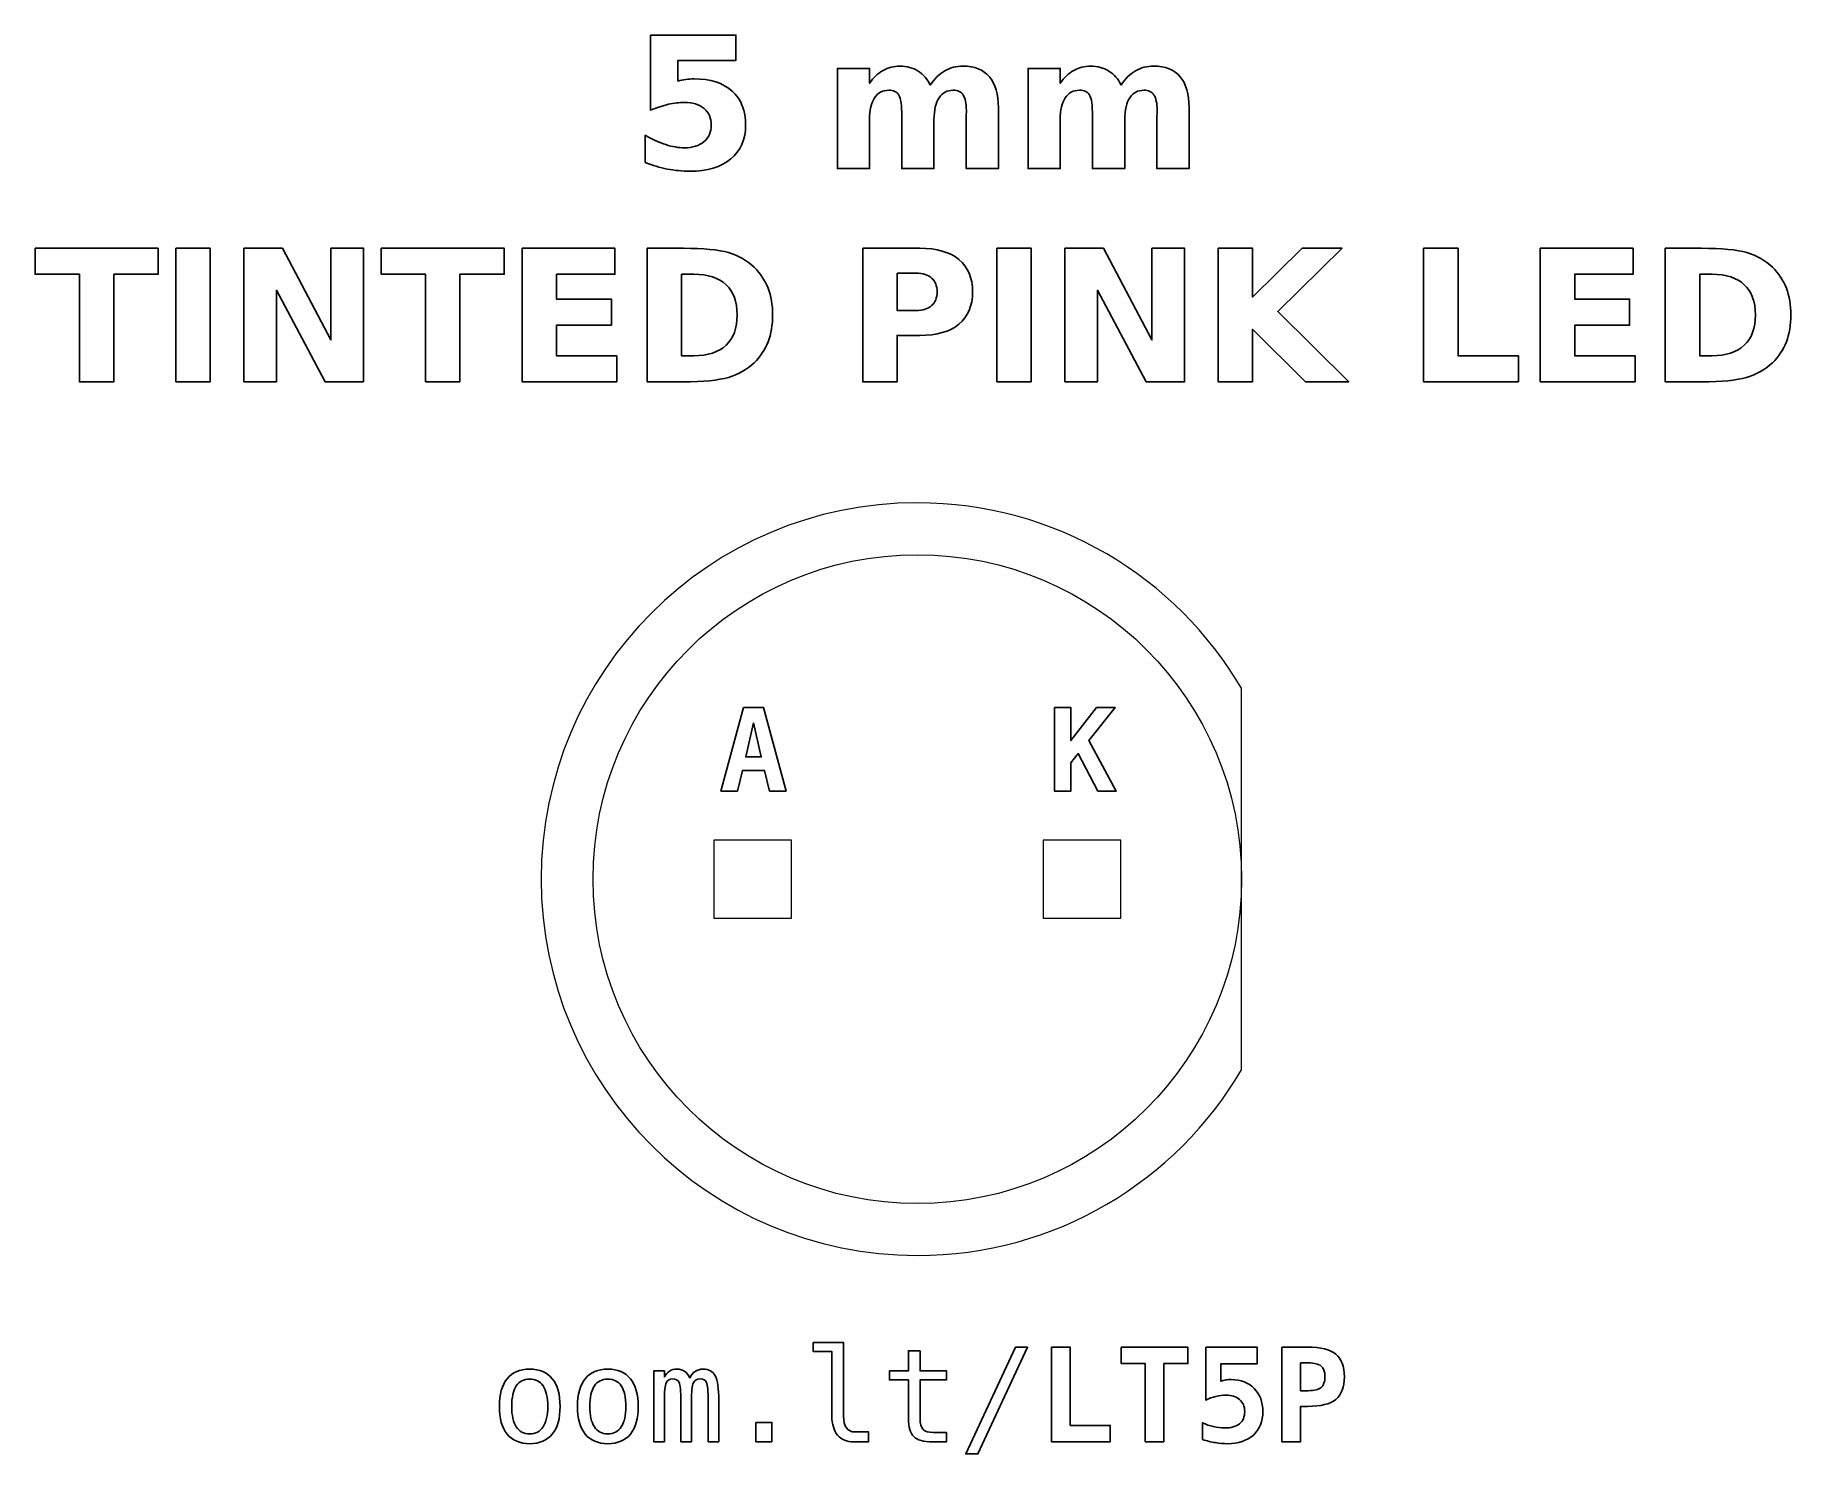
# Model space of a CAD drawing. Header units: centimetres. Extents: x -11.18 to -9.83, y -15.29 to -14.2.
import ezdxf

# ---------------------------------------------------------------- set-up
doc = ezdxf.new("R2010")
doc.units = ezdxf.units.CM
doc.header["$MEASUREMENT"] = 0
doc.layers.add('Layer 1', color=7, linetype='Continuous')

msp = doc.modelspace()

# ---------------------------------------------------------------- linework, layer by layer
at = {"layer": 'Layer 1', "color": 7, "lineweight": 20}
for points in [[(-10.657, -14.88), (-10.597, -14.88), (-10.597, -14.82), (-10.657, -14.82), (-10.657, -14.88)], [(-10.403, -14.88), (-10.343, -14.88), (-10.343, -14.82), (-10.403, -14.82), (-10.403, -14.88)]]:
    msp.add_lwpolyline(points, close=True, dxfattribs=at)
at = {"layer": 'Layer 1', "color": 250, "lineweight": 20}
msp.add_ellipse((-10.5, -14.85), major_axis=(0, 0.25), ratio=1, dxfattribs=at)
at = {"layer": 'Layer 1', "color": 250}
for points, knots in [([(-10.70573, -14.1996), (-10.70573, -14.1996), (-10.63979, -14.1996), (-10.63979, -14.1996), (-10.63979, -14.1996), (-10.63979, -14.1996), (-10.63979, -14.2191), (-10.63979, -14.2191), (-10.63979, -14.2191), (-10.63979, -14.2191), (-10.68459, -14.2191), (-10.68459, -14.2191), (-10.68459, -14.2191), (-10.68459, -14.2191), (-10.68459, -14.23502), (-10.68459, -14.23502), (-10.68459, -14.23502), (-10.68257, -14.23448), (-10.68054, -14.23406), (-10.6785, -14.23375), (-10.6785, -14.23375), (-10.67645, -14.23344), (-10.67431, -14.2333), (-10.67212, -14.2333), (-10.67212, -14.2333), (-10.65957, -14.2333), (-10.64981, -14.23643), (-10.64282, -14.24271), (-10.64282, -14.24271), (-10.63584, -14.24897), (-10.63236, -14.25771), (-10.63236, -14.26891), (-10.63236, -14.26891), (-10.63236, -14.28003), (-10.63617, -14.28874), (-10.64376, -14.29504), (-10.64376, -14.29504), (-10.65136, -14.30132), (-10.66192, -14.30447), (-10.67542, -14.30447), (-10.67542, -14.30447), (-10.68125, -14.30447), (-10.68704, -14.3039), (-10.69275, -14.30278), (-10.69275, -14.30278), (-10.69847, -14.30165), (-10.70416, -14.29995), (-10.7098, -14.29765), (-10.7098, -14.29765), (-10.7098, -14.29765), (-10.7098, -14.27676), (-10.7098, -14.27676), (-10.7098, -14.27676), (-10.7042, -14.27999), (-10.69889, -14.28239), (-10.69386, -14.28398), (-10.69386, -14.28398), (-10.68882, -14.28561), (-10.68407, -14.28641), (-10.67963, -14.28641), (-10.67963, -14.28641), (-10.67318, -14.28641), (-10.66813, -14.28483), (-10.66443, -14.28168), (-10.66443, -14.28168), (-10.66074, -14.27855), (-10.65888, -14.2743), (-10.65888, -14.26891), (-10.65888, -14.26891), (-10.65888, -14.2635), (-10.66074, -14.25924), (-10.66443, -14.25612), (-10.66443, -14.25612), (-10.66813, -14.25299), (-10.67318, -14.25144), (-10.67963, -14.25144), (-10.67963, -14.25144), (-10.68344, -14.25144), (-10.68751, -14.25193), (-10.69181, -14.25292), (-10.69181, -14.25292), (-10.69614, -14.2539), (-10.70077, -14.25543), (-10.70573, -14.2575), (-10.70573, -14.2575), (-10.70573, -14.2575), (-10.70573, -14.1996), (-10.70573, -14.1996)], [0, 0, 0, 0, 0.0454545, 0.0454545, 0.0454545, 0.0454545, 0.0909091, 0.0909091, 0.0909091, 0.0909091, 0.1363636, 0.1363636, 0.1363636, 0.1363636, 0.1818182, 0.1818182, 0.1818182, 0.1818182, 0.2272727, 0.2272727, 0.2272727, 0.2272727, 0.2727273, 0.2727273, 0.2727273, 0.2727273, 0.3181818, 0.3181818, 0.3181818, 0.3181818, 0.3636364, 0.3636364, 0.3636364, 0.3636364, 0.4090909, 0.4090909, 0.4090909, 0.4090909, 0.4545455, 0.4545455, 0.4545455, 0.4545455, 0.5, 0.5, 0.5, 0.5, 0.5454545, 0.5454545, 0.5454545, 0.5454545, 0.5909091, 0.5909091, 0.5909091, 0.5909091, 0.6363636, 0.6363636, 0.6363636, 0.6363636, 0.6818182, 0.6818182, 0.6818182, 0.6818182, 0.7272727, 0.7272727, 0.7272727, 0.7272727, 0.7727273, 0.7727273, 0.7727273, 0.7727273, 0.8181818, 0.8181818, 0.8181818, 0.8181818, 0.8636364, 0.8636364, 0.8636364, 0.8636364, 0.9090909, 0.9090909, 0.9090909, 0.9090909, 0.9545455, 0.9545455, 0.9545455, 0.9545455, 1, 1, 1, 1]), ([(-10.49, -14.23812), (-10.48687, -14.23335), (-10.48318, -14.2297), (-10.47887, -14.22721), (-10.47887, -14.22721), (-10.47457, -14.22469), (-10.46987, -14.22345), (-10.46472, -14.22345), (-10.46472, -14.22345), (-10.45585, -14.22345), (-10.4491, -14.22618), (-10.44447, -14.23166), (-10.44447, -14.23166), (-10.43983, -14.23711), (-10.4375, -14.24506), (-10.4375, -14.25548), (-10.4375, -14.25548), (-10.4375, -14.25548), (-10.4375, -14.30247), (-10.4375, -14.30247), (-10.4375, -14.30247), (-10.4375, -14.30247), (-10.46232, -14.30247), (-10.46232, -14.30247), (-10.46232, -14.30247), (-10.46232, -14.30247), (-10.46232, -14.26223), (-10.46232, -14.26223), (-10.46232, -14.26223), (-10.46227, -14.26164), (-10.46225, -14.26103), (-10.46222, -14.26037), (-10.46222, -14.26037), (-10.4622, -14.25974), (-10.46218, -14.25882), (-10.46218, -14.25762), (-10.46218, -14.25762), (-10.46218, -14.25216), (-10.46297, -14.24819), (-10.4646, -14.24574), (-10.4646, -14.24574), (-10.4662, -14.24327), (-10.46878, -14.24205), (-10.47236, -14.24205), (-10.47236, -14.24205), (-10.47706, -14.24205), (-10.48066, -14.24398), (-10.48322, -14.24784), (-10.48322, -14.24784), (-10.48576, -14.25169), (-10.48708, -14.25727), (-10.48718, -14.26458), (-10.48718, -14.26458), (-10.48718, -14.26458), (-10.48718, -14.30247), (-10.48718, -14.30247), (-10.48718, -14.30247), (-10.48718, -14.30247), (-10.51199, -14.30247), (-10.51199, -14.30247), (-10.51199, -14.30247), (-10.51199, -14.30247), (-10.51199, -14.26223), (-10.51199, -14.26223), (-10.51199, -14.26223), (-10.51199, -14.25369), (-10.51272, -14.24819), (-10.5142, -14.24574), (-10.5142, -14.24574), (-10.51566, -14.24327), (-10.51827, -14.24205), (-10.52203, -14.24205), (-10.52203, -14.24205), (-10.52678, -14.24205), (-10.53043, -14.244), (-10.53299, -14.24788), (-10.53299, -14.24788), (-10.53555, -14.25176), (-10.53685, -14.25729), (-10.53685, -14.26451), (-10.53685, -14.26451), (-10.53685, -14.26451), (-10.53685, -14.30247), (-10.53685, -14.30247), (-10.53685, -14.30247), (-10.53685, -14.30247), (-10.56166, -14.30247), (-10.56166, -14.30247), (-10.56166, -14.30247), (-10.56166, -14.30247), (-10.56166, -14.22531), (-10.56166, -14.22531), (-10.56166, -14.22531), (-10.56166, -14.22531), (-10.53685, -14.22531), (-10.53685, -14.22531), (-10.53685, -14.22531), (-10.53685, -14.22531), (-10.53685, -14.23662), (-10.53685, -14.23662), (-10.53685, -14.23662), (-10.53381, -14.23224), (-10.53033, -14.22898), (-10.5264, -14.22676), (-10.5264, -14.22676), (-10.52248, -14.22455), (-10.51815, -14.22345), (-10.51342, -14.22345), (-10.51342, -14.22345), (-10.50811, -14.22345), (-10.50338, -14.22474), (-10.49931, -14.22731), (-10.49931, -14.22731), (-10.49522, -14.22989), (-10.49211, -14.23349), (-10.49, -14.23812)], [0, 0, 0, 0, 0.0344828, 0.0344828, 0.0344828, 0.0344828, 0.0689655, 0.0689655, 0.0689655, 0.0689655, 0.1034483, 0.1034483, 0.1034483, 0.1034483, 0.137931, 0.137931, 0.137931, 0.137931, 0.1724138, 0.1724138, 0.1724138, 0.1724138, 0.2068966, 0.2068966, 0.2068966, 0.2068966, 0.2413793, 0.2413793, 0.2413793, 0.2413793, 0.2758621, 0.2758621, 0.2758621, 0.2758621, 0.3103448, 0.3103448, 0.3103448, 0.3103448, 0.3448276, 0.3448276, 0.3448276, 0.3448276, 0.3793103, 0.3793103, 0.3793103, 0.3793103, 0.4137931, 0.4137931, 0.4137931, 0.4137931, 0.4482759, 0.4482759, 0.4482759, 0.4482759, 0.4827586, 0.4827586, 0.4827586, 0.4827586, 0.5172414, 0.5172414, 0.5172414, 0.5172414, 0.5517241, 0.5517241, 0.5517241, 0.5517241, 0.5862069, 0.5862069, 0.5862069, 0.5862069, 0.6206897, 0.6206897, 0.6206897, 0.6206897, 0.6551724, 0.6551724, 0.6551724, 0.6551724, 0.6896552, 0.6896552, 0.6896552, 0.6896552, 0.7241379, 0.7241379, 0.7241379, 0.7241379, 0.7586207, 0.7586207, 0.7586207, 0.7586207, 0.7931034, 0.7931034, 0.7931034, 0.7931034, 0.8275862, 0.8275862, 0.8275862, 0.8275862, 0.862069, 0.862069, 0.862069, 0.862069, 0.8965517, 0.8965517, 0.8965517, 0.8965517, 0.9310345, 0.9310345, 0.9310345, 0.9310345, 0.9655172, 0.9655172, 0.9655172, 0.9655172, 1, 1, 1, 1]), ([(-10.34296, -14.23812), (-10.33983, -14.23335), (-10.33614, -14.2297), (-10.33183, -14.22721), (-10.33183, -14.22721), (-10.32753, -14.22469), (-10.32283, -14.22345), (-10.31768, -14.22345), (-10.31768, -14.22345), (-10.30881, -14.22345), (-10.30206, -14.22618), (-10.29743, -14.23166), (-10.29743, -14.23166), (-10.29279, -14.23711), (-10.29046, -14.24506), (-10.29046, -14.25548), (-10.29046, -14.25548), (-10.29046, -14.25548), (-10.29046, -14.30247), (-10.29046, -14.30247), (-10.29046, -14.30247), (-10.29046, -14.30247), (-10.31528, -14.30247), (-10.31528, -14.30247), (-10.31528, -14.30247), (-10.31528, -14.30247), (-10.31528, -14.26223), (-10.31528, -14.26223), (-10.31528, -14.26223), (-10.31523, -14.26164), (-10.31521, -14.26103), (-10.31518, -14.26037), (-10.31518, -14.26037), (-10.31516, -14.25974), (-10.31514, -14.25882), (-10.31514, -14.25762), (-10.31514, -14.25762), (-10.31514, -14.25216), (-10.31593, -14.24819), (-10.31756, -14.24574), (-10.31756, -14.24574), (-10.31916, -14.24327), (-10.32174, -14.24205), (-10.32532, -14.24205), (-10.32532, -14.24205), (-10.33002, -14.24205), (-10.33362, -14.24398), (-10.33618, -14.24784), (-10.33618, -14.24784), (-10.33872, -14.25169), (-10.34004, -14.25727), (-10.34014, -14.26458), (-10.34014, -14.26458), (-10.34014, -14.26458), (-10.34014, -14.30247), (-10.34014, -14.30247), (-10.34014, -14.30247), (-10.34014, -14.30247), (-10.36495, -14.30247), (-10.36495, -14.30247), (-10.36495, -14.30247), (-10.36495, -14.30247), (-10.36495, -14.26223), (-10.36495, -14.26223), (-10.36495, -14.26223), (-10.36495, -14.25369), (-10.36568, -14.24819), (-10.36716, -14.24574), (-10.36716, -14.24574), (-10.36862, -14.24327), (-10.37123, -14.24205), (-10.37499, -14.24205), (-10.37499, -14.24205), (-10.37974, -14.24205), (-10.38339, -14.244), (-10.38595, -14.24788), (-10.38595, -14.24788), (-10.38851, -14.25176), (-10.38981, -14.25729), (-10.38981, -14.26451), (-10.38981, -14.26451), (-10.38981, -14.26451), (-10.38981, -14.30247), (-10.38981, -14.30247), (-10.38981, -14.30247), (-10.38981, -14.30247), (-10.41462, -14.30247), (-10.41462, -14.30247), (-10.41462, -14.30247), (-10.41462, -14.30247), (-10.41462, -14.22531), (-10.41462, -14.22531), (-10.41462, -14.22531), (-10.41462, -14.22531), (-10.38981, -14.22531), (-10.38981, -14.22531), (-10.38981, -14.22531), (-10.38981, -14.22531), (-10.38981, -14.23662), (-10.38981, -14.23662), (-10.38981, -14.23662), (-10.38677, -14.23224), (-10.38329, -14.22898), (-10.37936, -14.22676), (-10.37936, -14.22676), (-10.37544, -14.22455), (-10.37111, -14.22345), (-10.36638, -14.22345), (-10.36638, -14.22345), (-10.36107, -14.22345), (-10.35634, -14.22474), (-10.35227, -14.22731), (-10.35227, -14.22731), (-10.34818, -14.22989), (-10.34507, -14.23349), (-10.34296, -14.23812)], [0, 0, 0, 0, 0.0344828, 0.0344828, 0.0344828, 0.0344828, 0.0689655, 0.0689655, 0.0689655, 0.0689655, 0.1034483, 0.1034483, 0.1034483, 0.1034483, 0.137931, 0.137931, 0.137931, 0.137931, 0.1724138, 0.1724138, 0.1724138, 0.1724138, 0.2068966, 0.2068966, 0.2068966, 0.2068966, 0.2413793, 0.2413793, 0.2413793, 0.2413793, 0.2758621, 0.2758621, 0.2758621, 0.2758621, 0.3103448, 0.3103448, 0.3103448, 0.3103448, 0.3448276, 0.3448276, 0.3448276, 0.3448276, 0.3793103, 0.3793103, 0.3793103, 0.3793103, 0.4137931, 0.4137931, 0.4137931, 0.4137931, 0.4482759, 0.4482759, 0.4482759, 0.4482759, 0.4827586, 0.4827586, 0.4827586, 0.4827586, 0.5172414, 0.5172414, 0.5172414, 0.5172414, 0.5517241, 0.5517241, 0.5517241, 0.5517241, 0.5862069, 0.5862069, 0.5862069, 0.5862069, 0.6206897, 0.6206897, 0.6206897, 0.6206897, 0.6551724, 0.6551724, 0.6551724, 0.6551724, 0.6896552, 0.6896552, 0.6896552, 0.6896552, 0.7241379, 0.7241379, 0.7241379, 0.7241379, 0.7586207, 0.7586207, 0.7586207, 0.7586207, 0.7931034, 0.7931034, 0.7931034, 0.7931034, 0.8275862, 0.8275862, 0.8275862, 0.8275862, 0.862069, 0.862069, 0.862069, 0.862069, 0.8965517, 0.8965517, 0.8965517, 0.8965517, 0.9310345, 0.9310345, 0.9310345, 0.9310345, 0.9655172, 0.9655172, 0.9655172, 0.9655172, 1, 1, 1, 1]), ([(-11.18013, -14.36385), (-11.18013, -14.36385), (-11.08533, -14.36385), (-11.08533, -14.36385), (-11.08533, -14.36385), (-11.08533, -14.36385), (-11.08533, -14.38391), (-11.08533, -14.38391), (-11.08533, -14.38391), (-11.08533, -14.38391), (-11.11943, -14.38391), (-11.11943, -14.38391), (-11.11943, -14.38391), (-11.11943, -14.38391), (-11.11943, -14.46672), (-11.11943, -14.46672), (-11.11943, -14.46672), (-11.11943, -14.46672), (-11.14596, -14.46672), (-11.14596, -14.46672), (-11.14596, -14.46672), (-11.14596, -14.46672), (-11.14596, -14.38391), (-11.14596, -14.38391), (-11.14596, -14.38391), (-11.14596, -14.38391), (-11.18013, -14.38391), (-11.18013, -14.38391), (-11.18013, -14.38391), (-11.18013, -14.38391), (-11.18013, -14.36385), (-11.18013, -14.36385)], [0, 0, 0, 0, 0.125, 0.125, 0.125, 0.125, 0.25, 0.25, 0.25, 0.25, 0.375, 0.375, 0.375, 0.375, 0.5, 0.5, 0.5, 0.5, 0.625, 0.625, 0.625, 0.625, 0.75, 0.75, 0.75, 0.75, 0.875, 0.875, 0.875, 0.875, 1, 1, 1, 1]), ([(-11.07159, -14.36385), (-11.07159, -14.36385), (-11.04506, -14.36385), (-11.04506, -14.36385), (-11.04506, -14.36385), (-11.04506, -14.36385), (-11.04506, -14.46672), (-11.04506, -14.46672), (-11.04506, -14.46672), (-11.04506, -14.46672), (-11.07159, -14.46672), (-11.07159, -14.46672), (-11.07159, -14.46672), (-11.07159, -14.46672), (-11.07159, -14.36385), (-11.07159, -14.36385)], [0, 0, 0, 0, 0.25, 0.25, 0.25, 0.25, 0.5, 0.5, 0.5, 0.5, 0.75, 0.75, 0.75, 0.75, 1, 1, 1, 1]), ([(-11.0191, -14.36385), (-11.0191, -14.36385), (-10.98947, -14.36385), (-10.98947, -14.36385), (-10.98947, -14.36385), (-10.98947, -14.36385), (-10.95205, -14.43441), (-10.95205, -14.43441), (-10.95205, -14.43441), (-10.95205, -14.43441), (-10.95205, -14.36385), (-10.95205, -14.36385), (-10.95205, -14.36385), (-10.95205, -14.36385), (-10.92691, -14.36385), (-10.92691, -14.36385), (-10.92691, -14.36385), (-10.92691, -14.36385), (-10.92691, -14.46672), (-10.92691, -14.46672), (-10.92691, -14.46672), (-10.92691, -14.46672), (-10.95654, -14.46672), (-10.95654, -14.46672), (-10.95654, -14.46672), (-10.95654, -14.46672), (-10.99396, -14.39616), (-10.99396, -14.39616), (-10.99396, -14.39616), (-10.99396, -14.39616), (-10.99396, -14.46672), (-10.99396, -14.46672), (-10.99396, -14.46672), (-10.99396, -14.46672), (-11.0191, -14.46672), (-11.0191, -14.46672), (-11.0191, -14.46672), (-11.0191, -14.46672), (-11.0191, -14.36385), (-11.0191, -14.36385)], [0, 0, 0, 0, 0.1, 0.1, 0.1, 0.1, 0.2, 0.2, 0.2, 0.2, 0.3, 0.3, 0.3, 0.3, 0.4, 0.4, 0.4, 0.4, 0.5, 0.5, 0.5, 0.5, 0.6, 0.6, 0.6, 0.6, 0.7, 0.7, 0.7, 0.7, 0.8, 0.8, 0.8, 0.8, 0.9, 0.9, 0.9, 0.9, 1, 1, 1, 1]), ([(-10.91329, -14.36385), (-10.91329, -14.36385), (-10.81849, -14.36385), (-10.81849, -14.36385), (-10.81849, -14.36385), (-10.81849, -14.36385), (-10.81849, -14.38391), (-10.81849, -14.38391), (-10.81849, -14.38391), (-10.81849, -14.38391), (-10.85259, -14.38391), (-10.85259, -14.38391), (-10.85259, -14.38391), (-10.85259, -14.38391), (-10.85259, -14.46672), (-10.85259, -14.46672), (-10.85259, -14.46672), (-10.85259, -14.46672), (-10.87912, -14.46672), (-10.87912, -14.46672), (-10.87912, -14.46672), (-10.87912, -14.46672), (-10.87912, -14.38391), (-10.87912, -14.38391), (-10.87912, -14.38391), (-10.87912, -14.38391), (-10.91329, -14.38391), (-10.91329, -14.38391), (-10.91329, -14.38391), (-10.91329, -14.38391), (-10.91329, -14.36385), (-10.91329, -14.36385)], [0, 0, 0, 0, 0.125, 0.125, 0.125, 0.125, 0.25, 0.25, 0.25, 0.25, 0.375, 0.375, 0.375, 0.375, 0.5, 0.5, 0.5, 0.5, 0.625, 0.625, 0.625, 0.625, 0.75, 0.75, 0.75, 0.75, 0.875, 0.875, 0.875, 0.875, 1, 1, 1, 1]), ([(-10.80475, -14.36385), (-10.80475, -14.36385), (-10.73316, -14.36385), (-10.73316, -14.36385), (-10.73316, -14.36385), (-10.73316, -14.36385), (-10.73316, -14.38391), (-10.73316, -14.38391), (-10.73316, -14.38391), (-10.73316, -14.38391), (-10.77822, -14.38391), (-10.77822, -14.38391), (-10.77822, -14.38391), (-10.77822, -14.38391), (-10.77822, -14.40306), (-10.77822, -14.40306), (-10.77822, -14.40306), (-10.77822, -14.40306), (-10.73587, -14.40306), (-10.73587, -14.40306), (-10.73587, -14.40306), (-10.73587, -14.40306), (-10.73587, -14.42312), (-10.73587, -14.42312), (-10.73587, -14.42312), (-10.73587, -14.42312), (-10.77822, -14.42312), (-10.77822, -14.42312), (-10.77822, -14.42312), (-10.77822, -14.42312), (-10.77822, -14.44666), (-10.77822, -14.44666), (-10.77822, -14.44666), (-10.77822, -14.44666), (-10.73166, -14.44666), (-10.73166, -14.44666), (-10.73166, -14.44666), (-10.73166, -14.44666), (-10.73166, -14.46672), (-10.73166, -14.46672), (-10.73166, -14.46672), (-10.73166, -14.46672), (-10.80475, -14.46672), (-10.80475, -14.46672), (-10.80475, -14.46672), (-10.80475, -14.46672), (-10.80475, -14.36385), (-10.80475, -14.36385)], [0, 0, 0, 0, 0.0833333, 0.0833333, 0.0833333, 0.0833333, 0.1666667, 0.1666667, 0.1666667, 0.1666667, 0.25, 0.25, 0.25, 0.25, 0.3333333, 0.3333333, 0.3333333, 0.3333333, 0.4166667, 0.4166667, 0.4166667, 0.4166667, 0.5, 0.5, 0.5, 0.5, 0.5833333, 0.5833333, 0.5833333, 0.5833333, 0.6666667, 0.6666667, 0.6666667, 0.6666667, 0.75, 0.75, 0.75, 0.75, 0.8333333, 0.8333333, 0.8333333, 0.8333333, 0.9166667, 0.9166667, 0.9166667, 0.9166667, 1, 1, 1, 1]), ([(-10.70835, -14.36385), (-10.70835, -14.36385), (-10.68036, -14.36385), (-10.68036, -14.36385), (-10.68036, -14.36385), (-10.66475, -14.36385), (-10.65313, -14.36496), (-10.64549, -14.36719), (-10.64549, -14.36719), (-10.63784, -14.36942), (-10.63128, -14.37319), (-10.6258, -14.37853), (-10.6258, -14.37853), (-10.62098, -14.38316), (-10.61741, -14.38852), (-10.61505, -14.39459), (-10.61505, -14.39459), (-10.61273, -14.40063), (-10.61155, -14.4075), (-10.61155, -14.41519), (-10.61155, -14.41519), (-10.61155, -14.42295), (-10.61273, -14.42987), (-10.61505, -14.43596), (-10.61505, -14.43596), (-10.61741, -14.44205), (-10.62098, -14.44741), (-10.6258, -14.45204), (-10.6258, -14.45204), (-10.63133, -14.45738), (-10.63794, -14.46115), (-10.64565, -14.46338), (-10.64565, -14.46338), (-10.65337, -14.46561), (-10.66494, -14.46672), (-10.68036, -14.46672), (-10.68036, -14.46672), (-10.68036, -14.46672), (-10.70835, -14.46672), (-10.70835, -14.46672), (-10.70835, -14.46672), (-10.70835, -14.46672), (-10.70835, -14.36385), (-10.70835, -14.36385)], [0, 0, 0, 0, 0.0909091, 0.0909091, 0.0909091, 0.0909091, 0.1818182, 0.1818182, 0.1818182, 0.1818182, 0.2727273, 0.2727273, 0.2727273, 0.2727273, 0.3636364, 0.3636364, 0.3636364, 0.3636364, 0.4545455, 0.4545455, 0.4545455, 0.4545455, 0.5454545, 0.5454545, 0.5454545, 0.5454545, 0.6363636, 0.6363636, 0.6363636, 0.6363636, 0.7272727, 0.7272727, 0.7272727, 0.7272727, 0.8181818, 0.8181818, 0.8181818, 0.8181818, 0.9090909, 0.9090909, 0.9090909, 0.9090909, 1, 1, 1, 1]), ([(-10.5421, -14.36385), (-10.5421, -14.36385), (-10.49808, -14.36385), (-10.49808, -14.36385), (-10.49808, -14.36385), (-10.48498, -14.36385), (-10.47493, -14.36677), (-10.46792, -14.37258), (-10.46792, -14.37258), (-10.46092, -14.37839), (-10.45741, -14.38666), (-10.45741, -14.39741), (-10.45741, -14.39741), (-10.45741, -14.40818), (-10.46092, -14.41648), (-10.46792, -14.42229), (-10.46792, -14.42229), (-10.47493, -14.4281), (-10.48498, -14.43102), (-10.49808, -14.43102), (-10.49808, -14.43102), (-10.49808, -14.43102), (-10.51557, -14.43102), (-10.51557, -14.43102), (-10.51557, -14.43102), (-10.51557, -14.43102), (-10.51557, -14.46672), (-10.51557, -14.46672), (-10.51557, -14.46672), (-10.51557, -14.46672), (-10.5421, -14.46672), (-10.5421, -14.46672), (-10.5421, -14.46672), (-10.5421, -14.46672), (-10.5421, -14.36385), (-10.5421, -14.36385)], [0, 0, 0, 0, 0.1111111, 0.1111111, 0.1111111, 0.1111111, 0.2222222, 0.2222222, 0.2222222, 0.2222222, 0.3333333, 0.3333333, 0.3333333, 0.3333333, 0.4444444, 0.4444444, 0.4444444, 0.4444444, 0.5555556, 0.5555556, 0.5555556, 0.5555556, 0.6666667, 0.6666667, 0.6666667, 0.6666667, 0.7777778, 0.7777778, 0.7777778, 0.7777778, 0.8888889, 0.8888889, 0.8888889, 0.8888889, 1, 1, 1, 1]), ([(-10.43869, -14.36385), (-10.43869, -14.36385), (-10.41216, -14.36385), (-10.41216, -14.36385), (-10.41216, -14.36385), (-10.41216, -14.36385), (-10.41216, -14.46672), (-10.41216, -14.46672), (-10.41216, -14.46672), (-10.41216, -14.46672), (-10.43869, -14.46672), (-10.43869, -14.46672), (-10.43869, -14.46672), (-10.43869, -14.46672), (-10.43869, -14.36385), (-10.43869, -14.36385)], [0, 0, 0, 0, 0.25, 0.25, 0.25, 0.25, 0.5, 0.5, 0.5, 0.5, 0.75, 0.75, 0.75, 0.75, 1, 1, 1, 1]), ([(-10.3862, -14.36385), (-10.3862, -14.36385), (-10.35657, -14.36385), (-10.35657, -14.36385), (-10.35657, -14.36385), (-10.35657, -14.36385), (-10.31915, -14.43441), (-10.31915, -14.43441), (-10.31915, -14.43441), (-10.31915, -14.43441), (-10.31915, -14.36385), (-10.31915, -14.36385), (-10.31915, -14.36385), (-10.31915, -14.36385), (-10.29401, -14.36385), (-10.29401, -14.36385), (-10.29401, -14.36385), (-10.29401, -14.36385), (-10.29401, -14.46672), (-10.29401, -14.46672), (-10.29401, -14.46672), (-10.29401, -14.46672), (-10.32364, -14.46672), (-10.32364, -14.46672), (-10.32364, -14.46672), (-10.32364, -14.46672), (-10.36106, -14.39616), (-10.36106, -14.39616), (-10.36106, -14.39616), (-10.36106, -14.39616), (-10.36106, -14.46672), (-10.36106, -14.46672), (-10.36106, -14.46672), (-10.36106, -14.46672), (-10.3862, -14.46672), (-10.3862, -14.46672), (-10.3862, -14.46672), (-10.3862, -14.46672), (-10.3862, -14.36385), (-10.3862, -14.36385)], [0, 0, 0, 0, 0.1, 0.1, 0.1, 0.1, 0.2, 0.2, 0.2, 0.2, 0.3, 0.3, 0.3, 0.3, 0.4, 0.4, 0.4, 0.4, 0.5, 0.5, 0.5, 0.5, 0.6, 0.6, 0.6, 0.6, 0.7, 0.7, 0.7, 0.7, 0.8, 0.8, 0.8, 0.8, 0.9, 0.9, 0.9, 0.9, 1, 1, 1, 1]), ([(-10.26811, -14.36385), (-10.26811, -14.36385), (-10.24158, -14.36385), (-10.24158, -14.36385), (-10.24158, -14.36385), (-10.24158, -14.36385), (-10.24158, -14.40141), (-10.24158, -14.40141), (-10.24158, -14.40141), (-10.24158, -14.40141), (-10.20334, -14.36385), (-10.20334, -14.36385), (-10.20334, -14.36385), (-10.20334, -14.36385), (-10.17256, -14.36385), (-10.17256, -14.36385), (-10.17256, -14.36385), (-10.17256, -14.36385), (-10.22209, -14.41256), (-10.22209, -14.41256), (-10.22209, -14.41256), (-10.22209, -14.41256), (-10.16745, -14.46672), (-10.16745, -14.46672), (-10.16745, -14.46672), (-10.16745, -14.46672), (-10.20066, -14.46672), (-10.20066, -14.46672), (-10.20066, -14.46672), (-10.20066, -14.46672), (-10.24158, -14.4262), (-10.24158, -14.4262), (-10.24158, -14.4262), (-10.24158, -14.4262), (-10.24158, -14.46672), (-10.24158, -14.46672), (-10.24158, -14.46672), (-10.24158, -14.46672), (-10.26811, -14.46672), (-10.26811, -14.46672), (-10.26811, -14.46672), (-10.26811, -14.46672), (-10.26811, -14.36385), (-10.26811, -14.36385)], [0, 0, 0, 0, 0.0909091, 0.0909091, 0.0909091, 0.0909091, 0.1818182, 0.1818182, 0.1818182, 0.1818182, 0.2727273, 0.2727273, 0.2727273, 0.2727273, 0.3636364, 0.3636364, 0.3636364, 0.3636364, 0.4545455, 0.4545455, 0.4545455, 0.4545455, 0.5454545, 0.5454545, 0.5454545, 0.5454545, 0.6363636, 0.6363636, 0.6363636, 0.6363636, 0.7272727, 0.7272727, 0.7272727, 0.7272727, 0.8181818, 0.8181818, 0.8181818, 0.8181818, 0.9090909, 0.9090909, 0.9090909, 0.9090909, 1, 1, 1, 1]), ([(-10.10964, -14.36385), (-10.10964, -14.36385), (-10.08311, -14.36385), (-10.08311, -14.36385), (-10.08311, -14.36385), (-10.08311, -14.36385), (-10.08311, -14.44666), (-10.08311, -14.44666), (-10.08311, -14.44666), (-10.08311, -14.44666), (-10.03655, -14.44666), (-10.03655, -14.44666), (-10.03655, -14.44666), (-10.03655, -14.44666), (-10.03655, -14.46672), (-10.03655, -14.46672), (-10.03655, -14.46672), (-10.03655, -14.46672), (-10.10964, -14.46672), (-10.10964, -14.46672), (-10.10964, -14.46672), (-10.10964, -14.46672), (-10.10964, -14.36385), (-10.10964, -14.36385)], [0, 0, 0, 0, 0.1666667, 0.1666667, 0.1666667, 0.1666667, 0.3333333, 0.3333333, 0.3333333, 0.3333333, 0.5, 0.5, 0.5, 0.5, 0.6666667, 0.6666667, 0.6666667, 0.6666667, 0.8333333, 0.8333333, 0.8333333, 0.8333333, 1, 1, 1, 1]), ([(-10.01973, -14.36385), (-10.01973, -14.36385), (-9.94814, -14.36385), (-9.94814, -14.36385), (-9.94814, -14.36385), (-9.94814, -14.36385), (-9.94814, -14.38391), (-9.94814, -14.38391), (-9.94814, -14.38391), (-9.94814, -14.38391), (-9.9932, -14.38391), (-9.9932, -14.38391), (-9.9932, -14.38391), (-9.9932, -14.38391), (-9.9932, -14.40306), (-9.9932, -14.40306), (-9.9932, -14.40306), (-9.9932, -14.40306), (-9.95085, -14.40306), (-9.95085, -14.40306), (-9.95085, -14.40306), (-9.95085, -14.40306), (-9.95085, -14.42312), (-9.95085, -14.42312), (-9.95085, -14.42312), (-9.95085, -14.42312), (-9.9932, -14.42312), (-9.9932, -14.42312), (-9.9932, -14.42312), (-9.9932, -14.42312), (-9.9932, -14.44666), (-9.9932, -14.44666), (-9.9932, -14.44666), (-9.9932, -14.44666), (-9.94664, -14.44666), (-9.94664, -14.44666), (-9.94664, -14.44666), (-9.94664, -14.44666), (-9.94664, -14.46672), (-9.94664, -14.46672), (-9.94664, -14.46672), (-9.94664, -14.46672), (-10.01973, -14.46672), (-10.01973, -14.46672), (-10.01973, -14.46672), (-10.01973, -14.46672), (-10.01973, -14.36385), (-10.01973, -14.36385)], [0, 0, 0, 0, 0.0833333, 0.0833333, 0.0833333, 0.0833333, 0.1666667, 0.1666667, 0.1666667, 0.1666667, 0.25, 0.25, 0.25, 0.25, 0.3333333, 0.3333333, 0.3333333, 0.3333333, 0.4166667, 0.4166667, 0.4166667, 0.4166667, 0.5, 0.5, 0.5, 0.5, 0.5833333, 0.5833333, 0.5833333, 0.5833333, 0.6666667, 0.6666667, 0.6666667, 0.6666667, 0.75, 0.75, 0.75, 0.75, 0.8333333, 0.8333333, 0.8333333, 0.8333333, 0.9166667, 0.9166667, 0.9166667, 0.9166667, 1, 1, 1, 1]), ([(-9.92333, -14.36385), (-9.92333, -14.36385), (-9.89534, -14.36385), (-9.89534, -14.36385), (-9.89534, -14.36385), (-9.87973, -14.36385), (-9.86811, -14.36496), (-9.86047, -14.36719), (-9.86047, -14.36719), (-9.85282, -14.36942), (-9.84626, -14.37319), (-9.84078, -14.37853), (-9.84078, -14.37853), (-9.83596, -14.38316), (-9.83239, -14.38852), (-9.83003, -14.39459), (-9.83003, -14.39459), (-9.82771, -14.40063), (-9.82653, -14.4075), (-9.82653, -14.41519), (-9.82653, -14.41519), (-9.82653, -14.42295), (-9.82771, -14.42987), (-9.83003, -14.43596), (-9.83003, -14.43596), (-9.83239, -14.44205), (-9.83596, -14.44741), (-9.84078, -14.45204), (-9.84078, -14.45204), (-9.84631, -14.45738), (-9.85292, -14.46115), (-9.86063, -14.46338), (-9.86063, -14.46338), (-9.86835, -14.46561), (-9.87992, -14.46672), (-9.89534, -14.46672), (-9.89534, -14.46672), (-9.89534, -14.46672), (-9.92333, -14.46672), (-9.92333, -14.46672), (-9.92333, -14.46672), (-9.92333, -14.46672), (-9.92333, -14.36385), (-9.92333, -14.36385)], [0, 0, 0, 0, 0.0909091, 0.0909091, 0.0909091, 0.0909091, 0.1818182, 0.1818182, 0.1818182, 0.1818182, 0.2727273, 0.2727273, 0.2727273, 0.2727273, 0.3636364, 0.3636364, 0.3636364, 0.3636364, 0.4545455, 0.4545455, 0.4545455, 0.4545455, 0.5454545, 0.5454545, 0.5454545, 0.5454545, 0.6363636, 0.6363636, 0.6363636, 0.6363636, 0.7272727, 0.7272727, 0.7272727, 0.7272727, 0.8181818, 0.8181818, 0.8181818, 0.8181818, 0.9090909, 0.9090909, 0.9090909, 0.9090909, 1, 1, 1, 1]), ([(-10.68182, -14.38391), (-10.68182, -14.38391), (-10.68182, -14.44666), (-10.68182, -14.44666), (-10.68182, -14.44666), (-10.68182, -14.44666), (-10.67232, -14.44666), (-10.67232, -14.44666), (-10.67232, -14.44666), (-10.66148, -14.44666), (-10.6532, -14.44398), (-10.64749, -14.43859), (-10.64749, -14.43859), (-10.64177, -14.43323), (-10.6389, -14.42542), (-10.6389, -14.41519), (-10.6389, -14.41519), (-10.6389, -14.40498), (-10.64175, -14.39722), (-10.64744, -14.39191), (-10.64744, -14.39191), (-10.65313, -14.38657), (-10.66143, -14.38391), (-10.67232, -14.38391), (-10.67232, -14.38391), (-10.67232, -14.38391), (-10.68182, -14.38391), (-10.68182, -14.38391)], [0, 0, 0, 0, 0.1428571, 0.1428571, 0.1428571, 0.1428571, 0.2857143, 0.2857143, 0.2857143, 0.2857143, 0.4285714, 0.4285714, 0.4285714, 0.4285714, 0.5714286, 0.5714286, 0.5714286, 0.5714286, 0.7142857, 0.7142857, 0.7142857, 0.7142857, 0.8571429, 0.8571429, 0.8571429, 0.8571429, 1, 1, 1, 1]), ([(-10.51557, -14.38307), (-10.51557, -14.38307), (-10.51557, -14.4118), (-10.51557, -14.4118), (-10.51557, -14.4118), (-10.51557, -14.4118), (-10.5009, -14.4118), (-10.5009, -14.4118), (-10.5009, -14.4118), (-10.49575, -14.4118), (-10.49177, -14.41056), (-10.48897, -14.40804), (-10.48897, -14.40804), (-10.48617, -14.40555), (-10.48476, -14.402), (-10.48476, -14.39741), (-10.48476, -14.39741), (-10.48476, -14.3928), (-10.48617, -14.38927), (-10.48897, -14.38678), (-10.48897, -14.38678), (-10.49177, -14.38431), (-10.49575, -14.38307), (-10.5009, -14.38307), (-10.5009, -14.38307), (-10.5009, -14.38307), (-10.51557, -14.38307), (-10.51557, -14.38307)], [0, 0, 0, 0, 0.1428571, 0.1428571, 0.1428571, 0.1428571, 0.2857143, 0.2857143, 0.2857143, 0.2857143, 0.4285714, 0.4285714, 0.4285714, 0.4285714, 0.5714286, 0.5714286, 0.5714286, 0.5714286, 0.7142857, 0.7142857, 0.7142857, 0.7142857, 0.8571429, 0.8571429, 0.8571429, 0.8571429, 1, 1, 1, 1]), ([(-9.8968, -14.38391), (-9.8968, -14.38391), (-9.8968, -14.44666), (-9.8968, -14.44666), (-9.8968, -14.44666), (-9.8968, -14.44666), (-9.8873, -14.44666), (-9.8873, -14.44666), (-9.8873, -14.44666), (-9.87646, -14.44666), (-9.86818, -14.44398), (-9.86247, -14.43859), (-9.86247, -14.43859), (-9.85675, -14.43323), (-9.85388, -14.42542), (-9.85388, -14.41519), (-9.85388, -14.41519), (-9.85388, -14.40498), (-9.85673, -14.39722), (-9.86242, -14.39191), (-9.86242, -14.39191), (-9.86811, -14.38657), (-9.87641, -14.38391), (-9.8873, -14.38391), (-9.8873, -14.38391), (-9.8873, -14.38391), (-9.8968, -14.38391), (-9.8968, -14.38391)], [0, 0, 0, 0, 0.1428571, 0.1428571, 0.1428571, 0.1428571, 0.2857143, 0.2857143, 0.2857143, 0.2857143, 0.4285714, 0.4285714, 0.4285714, 0.4285714, 0.5714286, 0.5714286, 0.5714286, 0.5714286, 0.7142857, 0.7142857, 0.7142857, 0.7142857, 0.8571429, 0.8571429, 0.8571429, 0.8571429, 1, 1, 1, 1]), ([(-10.63406, -14.71784), (-10.63406, -14.71784), (-10.61852, -14.71784), (-10.61852, -14.71784), (-10.61852, -14.71784), (-10.61852, -14.71784), (-10.60116, -14.78213), (-10.60116, -14.78213), (-10.60116, -14.78213), (-10.60116, -14.78213), (-10.61386, -14.78213), (-10.61386, -14.78213), (-10.61386, -14.78213), (-10.61386, -14.78213), (-10.61783, -14.76624), (-10.61783, -14.76624), (-10.61783, -14.76624), (-10.61783, -14.76624), (-10.63483, -14.76624), (-10.63483, -14.76624), (-10.63483, -14.76624), (-10.63483, -14.76624), (-10.63871, -14.78213), (-10.63871, -14.78213), (-10.63871, -14.78213), (-10.63871, -14.78213), (-10.65141, -14.78213), (-10.65141, -14.78213), (-10.65141, -14.78213), (-10.65141, -14.78213), (-10.63406, -14.71784), (-10.63406, -14.71784)], [0, 0, 0, 0, 0.125, 0.125, 0.125, 0.125, 0.25, 0.25, 0.25, 0.25, 0.375, 0.375, 0.375, 0.375, 0.5, 0.5, 0.5, 0.5, 0.625, 0.625, 0.625, 0.625, 0.75, 0.75, 0.75, 0.75, 0.875, 0.875, 0.875, 0.875, 1, 1, 1, 1]), ([(-10.39434, -14.71784), (-10.39434, -14.71784), (-10.38164, -14.71784), (-10.38164, -14.71784), (-10.38164, -14.71784), (-10.38164, -14.71784), (-10.38164, -14.74324), (-10.38164, -14.74324), (-10.38164, -14.74324), (-10.38164, -14.74324), (-10.36174, -14.71784), (-10.36174, -14.71784), (-10.36174, -14.71784), (-10.36174, -14.71784), (-10.34736, -14.71784), (-10.34736, -14.71784), (-10.34736, -14.71784), (-10.34736, -14.71784), (-10.36765, -14.74316), (-10.36765, -14.74316), (-10.36765, -14.74316), (-10.36765, -14.74316), (-10.34663, -14.78213), (-10.34663, -14.78213), (-10.34663, -14.78213), (-10.34663, -14.78213), (-10.36075, -14.78213), (-10.36075, -14.78213), (-10.36075, -14.78213), (-10.36075, -14.78213), (-10.37599, -14.75319), (-10.37599, -14.75319), (-10.37599, -14.75319), (-10.37599, -14.75319), (-10.38164, -14.76035), (-10.38164, -14.76035), (-10.38164, -14.76035), (-10.38164, -14.76035), (-10.38164, -14.78213), (-10.38164, -14.78213), (-10.38164, -14.78213), (-10.38164, -14.78213), (-10.39434, -14.78213), (-10.39434, -14.78213), (-10.39434, -14.78213), (-10.39434, -14.78213), (-10.39434, -14.71784), (-10.39434, -14.71784)], [0, 0, 0, 0, 0.0833333, 0.0833333, 0.0833333, 0.0833333, 0.1666667, 0.1666667, 0.1666667, 0.1666667, 0.25, 0.25, 0.25, 0.25, 0.3333333, 0.3333333, 0.3333333, 0.3333333, 0.4166667, 0.4166667, 0.4166667, 0.4166667, 0.5, 0.5, 0.5, 0.5, 0.5833333, 0.5833333, 0.5833333, 0.5833333, 0.6666667, 0.6666667, 0.6666667, 0.6666667, 0.75, 0.75, 0.75, 0.75, 0.8333333, 0.8333333, 0.8333333, 0.8333333, 0.9166667, 0.9166667, 0.9166667, 0.9166667, 1, 1, 1, 1]), ([(-10.62631, -14.72947), (-10.62631, -14.72947), (-10.63229, -14.75578), (-10.63229, -14.75578), (-10.63229, -14.75578), (-10.63229, -14.75578), (-10.62028, -14.75578), (-10.62028, -14.75578), (-10.62028, -14.75578), (-10.62028, -14.75578), (-10.62631, -14.72947), (-10.62631, -14.72947)], [0, 0, 0, 0, 0.3333333, 0.3333333, 0.3333333, 0.3333333, 0.6666667, 0.6666667, 0.6666667, 0.6666667, 1, 1, 1, 1]), ([(-10.55687, -15.2638), (-10.55687, -15.26784), (-10.55613, -15.27087), (-10.55465, -15.27292), (-10.55465, -15.27292), (-10.55317, -15.27497), (-10.55098, -15.276), (-10.54808, -15.276), (-10.54808, -15.276), (-10.54808, -15.276), (-10.53758, -15.276), (-10.53758, -15.276), (-10.53758, -15.276), (-10.53758, -15.276), (-10.53758, -15.28362), (-10.53758, -15.28362), (-10.53758, -15.28362), (-10.53758, -15.28362), (-10.54895, -15.28362), (-10.54895, -15.28362), (-10.54895, -15.28362), (-10.55433, -15.28362), (-10.55848, -15.28189), (-10.56143, -15.27844), (-10.56143, -15.27844), (-10.56438, -15.27499), (-10.56585, -15.2701), (-10.56585, -15.2638), (-10.56585, -15.2638), (-10.56585, -15.2638), (-10.56585, -15.21413), (-10.56585, -15.21413), (-10.56585, -15.21413), (-10.56585, -15.21413), (-10.58025, -15.21413), (-10.58025, -15.21413), (-10.58025, -15.21413), (-10.58025, -15.21413), (-10.58025, -15.2071), (-10.58025, -15.2071), (-10.58025, -15.2071), (-10.58025, -15.2071), (-10.55687, -15.2071), (-10.55687, -15.2071), (-10.55687, -15.2071), (-10.55687, -15.2071), (-10.55687, -15.2638), (-10.55687, -15.2638)], [0, 0, 0, 0, 0.0833333, 0.0833333, 0.0833333, 0.0833333, 0.1666667, 0.1666667, 0.1666667, 0.1666667, 0.25, 0.25, 0.25, 0.25, 0.3333333, 0.3333333, 0.3333333, 0.3333333, 0.4166667, 0.4166667, 0.4166667, 0.4166667, 0.5, 0.5, 0.5, 0.5, 0.5833333, 0.5833333, 0.5833333, 0.5833333, 0.6666667, 0.6666667, 0.6666667, 0.6666667, 0.75, 0.75, 0.75, 0.75, 0.8333333, 0.8333333, 0.8333333, 0.8333333, 0.9166667, 0.9166667, 0.9166667, 0.9166667, 1, 1, 1, 1]), ([(-10.49787, -15.2134), (-10.49787, -15.2134), (-10.49787, -15.22893), (-10.49787, -15.22893), (-10.49787, -15.22893), (-10.49787, -15.22893), (-10.47745, -15.22893), (-10.47745, -15.22893), (-10.47745, -15.22893), (-10.47745, -15.22893), (-10.47745, -15.23592), (-10.47745, -15.23592), (-10.47745, -15.23592), (-10.47745, -15.23592), (-10.49787, -15.23592), (-10.49787, -15.23592), (-10.49787, -15.23592), (-10.49787, -15.23592), (-10.49787, -15.2656), (-10.49787, -15.2656), (-10.49787, -15.2656), (-10.49787, -15.26964), (-10.49711, -15.27245), (-10.49557, -15.27404), (-10.49557, -15.27404), (-10.49404, -15.27564), (-10.49137, -15.27644), (-10.48757, -15.27644), (-10.48757, -15.27644), (-10.48757, -15.27644), (-10.47745, -15.27644), (-10.47745, -15.27644), (-10.47745, -15.27644), (-10.47745, -15.27644), (-10.47745, -15.28362), (-10.47745, -15.28362), (-10.47745, -15.28362), (-10.47745, -15.28362), (-10.48844, -15.28362), (-10.48844, -15.28362), (-10.48844, -15.28362), (-10.49519, -15.28362), (-10.49994, -15.28227), (-10.50271, -15.27957), (-10.50271, -15.27957), (-10.50547, -15.27687), (-10.50686, -15.2722), (-10.50686, -15.2656), (-10.50686, -15.2656), (-10.50686, -15.2656), (-10.50686, -15.23592), (-10.50686, -15.23592), (-10.50686, -15.23592), (-10.50686, -15.23592), (-10.52146, -15.23592), (-10.52146, -15.23592), (-10.52146, -15.23592), (-10.52146, -15.23592), (-10.52146, -15.22893), (-10.52146, -15.22893), (-10.52146, -15.22893), (-10.52146, -15.22893), (-10.50686, -15.22893), (-10.50686, -15.22893), (-10.50686, -15.22893), (-10.50686, -15.22893), (-10.50686, -15.2134), (-10.50686, -15.2134), (-10.50686, -15.2134), (-10.50686, -15.2134), (-10.49787, -15.2134), (-10.49787, -15.2134)], [0, 0, 0, 0, 0.0555556, 0.0555556, 0.0555556, 0.0555556, 0.1111111, 0.1111111, 0.1111111, 0.1111111, 0.1666667, 0.1666667, 0.1666667, 0.1666667, 0.2222222, 0.2222222, 0.2222222, 0.2222222, 0.2777778, 0.2777778, 0.2777778, 0.2777778, 0.3333333, 0.3333333, 0.3333333, 0.3333333, 0.3888889, 0.3888889, 0.3888889, 0.3888889, 0.4444444, 0.4444444, 0.4444444, 0.4444444, 0.5, 0.5, 0.5, 0.5, 0.5555556, 0.5555556, 0.5555556, 0.5555556, 0.6111111, 0.6111111, 0.6111111, 0.6111111, 0.6666667, 0.6666667, 0.6666667, 0.6666667, 0.7222222, 0.7222222, 0.7222222, 0.7222222, 0.7777778, 0.7777778, 0.7777778, 0.7777778, 0.8333333, 0.8333333, 0.8333333, 0.8333333, 0.8888889, 0.8888889, 0.8888889, 0.8888889, 0.9444444, 0.9444444, 0.9444444, 0.9444444, 1, 1, 1, 1]), ([(-10.42423, -15.21071), (-10.42423, -15.21071), (-10.41494, -15.21071), (-10.41494, -15.21071), (-10.41494, -15.21071), (-10.41494, -15.21071), (-10.45333, -15.2929), (-10.45333, -15.2929), (-10.45333, -15.2929), (-10.45333, -15.2929), (-10.46267, -15.2929), (-10.46267, -15.2929), (-10.46267, -15.2929), (-10.46267, -15.2929), (-10.42423, -15.21071), (-10.42423, -15.21071)], [0, 0, 0, 0, 0.25, 0.25, 0.25, 0.25, 0.5, 0.5, 0.5, 0.5, 0.75, 0.75, 0.75, 0.75, 1, 1, 1, 1]), ([(-10.39646, -15.28362), (-10.39646, -15.28362), (-10.39646, -15.21071), (-10.39646, -15.21071), (-10.39646, -15.21071), (-10.39646, -15.21071), (-10.38205, -15.21071), (-10.38205, -15.21071), (-10.38205, -15.21071), (-10.38205, -15.21071), (-10.38205, -15.27092), (-10.38205, -15.27092), (-10.38205, -15.27092), (-10.38205, -15.27092), (-10.35123, -15.27092), (-10.35123, -15.27092), (-10.35123, -15.27092), (-10.35123, -15.27092), (-10.35123, -15.28362), (-10.35123, -15.28362), (-10.35123, -15.28362), (-10.35123, -15.28362), (-10.39646, -15.28362), (-10.39646, -15.28362)], [0, 0, 0, 0, 0.1666667, 0.1666667, 0.1666667, 0.1666667, 0.3333333, 0.3333333, 0.3333333, 0.3333333, 0.5, 0.5, 0.5, 0.5, 0.6666667, 0.6666667, 0.6666667, 0.6666667, 0.8333333, 0.8333333, 0.8333333, 0.8333333, 1, 1, 1, 1]), ([(-10.30993, -15.28362), (-10.30993, -15.28362), (-10.32433, -15.28362), (-10.32433, -15.28362), (-10.32433, -15.28362), (-10.32433, -15.28362), (-10.32433, -15.22331), (-10.32433, -15.22331), (-10.32433, -15.22331), (-10.32433, -15.22331), (-10.34283, -15.22331), (-10.34283, -15.22331), (-10.34283, -15.22331), (-10.34283, -15.22331), (-10.34283, -15.21071), (-10.34283, -15.21071), (-10.34283, -15.21071), (-10.34283, -15.21071), (-10.29142, -15.21071), (-10.29142, -15.21071), (-10.29142, -15.21071), (-10.29142, -15.21071), (-10.29142, -15.22331), (-10.29142, -15.22331), (-10.29142, -15.22331), (-10.29142, -15.22331), (-10.30993, -15.22331), (-10.30993, -15.22331), (-10.30993, -15.22331), (-10.30993, -15.22331), (-10.30993, -15.28362), (-10.30993, -15.28362)], [0, 0, 0, 0, 0.125, 0.125, 0.125, 0.125, 0.25, 0.25, 0.25, 0.25, 0.375, 0.375, 0.375, 0.375, 0.5, 0.5, 0.5, 0.5, 0.625, 0.625, 0.625, 0.625, 0.75, 0.75, 0.75, 0.75, 0.875, 0.875, 0.875, 0.875, 1, 1, 1, 1]), ([(-10.2776, -15.21071), (-10.2776, -15.21071), (-10.238, -15.21071), (-10.238, -15.21071), (-10.238, -15.21071), (-10.238, -15.21071), (-10.238, -15.22341), (-10.238, -15.22341), (-10.238, -15.22341), (-10.238, -15.22341), (-10.26593, -15.22341), (-10.26593, -15.22341), (-10.26593, -15.22341), (-10.26593, -15.22341), (-10.26593, -15.23693), (-10.26593, -15.23693), (-10.26593, -15.23693), (-10.26477, -15.23648), (-10.2635, -15.23615), (-10.26217, -15.23593), (-10.26217, -15.23593), (-10.26083, -15.23572), (-10.25942, -15.23562), (-10.25792, -15.23562), (-10.25792, -15.23562), (-10.2507, -15.23562), (-10.24483, -15.2379), (-10.24033, -15.24245), (-10.24033, -15.24245), (-10.23585, -15.24702), (-10.2336, -15.25293), (-10.2336, -15.26023), (-10.2336, -15.26023), (-10.2336, -15.26789), (-10.23603, -15.27392), (-10.2409, -15.27837), (-10.2409, -15.27837), (-10.24577, -15.28282), (-10.2524, -15.28504), (-10.2608, -15.28504), (-10.2608, -15.28504), (-10.26392, -15.28504), (-10.26708, -15.28477), (-10.27027, -15.28425), (-10.27027, -15.28425), (-10.27345, -15.28374), (-10.27672, -15.28295), (-10.28004, -15.2819), (-10.28004, -15.2819), (-10.28004, -15.2819), (-10.28004, -15.26892), (-10.28004, -15.26892), (-10.28004, -15.26892), (-10.27734, -15.27025), (-10.27455, -15.27125), (-10.27172, -15.27192), (-10.27172, -15.27192), (-10.26887, -15.27259), (-10.266, -15.27292), (-10.26313, -15.27292), (-10.26313, -15.27292), (-10.25807, -15.27292), (-10.2542, -15.27184), (-10.25157, -15.26967), (-10.25157, -15.26967), (-10.24893, -15.2675), (-10.24762, -15.26437), (-10.24762, -15.26023), (-10.24762, -15.26023), (-10.24762, -15.25642), (-10.24893, -15.25337), (-10.25155, -15.25107), (-10.25155, -15.25107), (-10.25417, -15.24878), (-10.25767, -15.24763), (-10.26202, -15.24763), (-10.26202, -15.24763), (-10.2646, -15.24763), (-10.26717, -15.24795), (-10.26977, -15.24858), (-10.26977, -15.24858), (-10.27235, -15.24922), (-10.27497, -15.25018), (-10.2776, -15.25145), (-10.2776, -15.25145), (-10.2776, -15.25145), (-10.2776, -15.21071), (-10.2776, -15.21071)], [0, 0, 0, 0, 0.0454545, 0.0454545, 0.0454545, 0.0454545, 0.0909091, 0.0909091, 0.0909091, 0.0909091, 0.1363636, 0.1363636, 0.1363636, 0.1363636, 0.1818182, 0.1818182, 0.1818182, 0.1818182, 0.2272727, 0.2272727, 0.2272727, 0.2272727, 0.2727273, 0.2727273, 0.2727273, 0.2727273, 0.3181818, 0.3181818, 0.3181818, 0.3181818, 0.3636364, 0.3636364, 0.3636364, 0.3636364, 0.4090909, 0.4090909, 0.4090909, 0.4090909, 0.4545455, 0.4545455, 0.4545455, 0.4545455, 0.5, 0.5, 0.5, 0.5, 0.5454545, 0.5454545, 0.5454545, 0.5454545, 0.5909091, 0.5909091, 0.5909091, 0.5909091, 0.6363636, 0.6363636, 0.6363636, 0.6363636, 0.6818182, 0.6818182, 0.6818182, 0.6818182, 0.7272727, 0.7272727, 0.7272727, 0.7272727, 0.7727273, 0.7727273, 0.7727273, 0.7727273, 0.8181818, 0.8181818, 0.8181818, 0.8181818, 0.8636364, 0.8636364, 0.8636364, 0.8636364, 0.9090909, 0.9090909, 0.9090909, 0.9090909, 0.9545455, 0.9545455, 0.9545455, 0.9545455, 1, 1, 1, 1]), ([(-10.21889, -15.21071), (-10.21889, -15.21071), (-10.19911, -15.21071), (-10.19911, -15.21071), (-10.19911, -15.21071), (-10.18906, -15.21071), (-10.18182, -15.2125), (-10.17741, -15.21608), (-10.17741, -15.21608), (-10.17299, -15.21966), (-10.17079, -15.22548), (-10.17079, -15.23351), (-10.17079, -15.23351), (-10.17079, -15.24155), (-10.17299, -15.24737), (-10.17741, -15.25095), (-10.17741, -15.25095), (-10.18182, -15.25453), (-10.18906, -15.25632), (-10.19911, -15.25632), (-10.19911, -15.25632), (-10.19911, -15.25632), (-10.20449, -15.25632), (-10.20449, -15.25632), (-10.20449, -15.25632), (-10.20449, -15.25632), (-10.20449, -15.28362), (-10.20449, -15.28362), (-10.20449, -15.28362), (-10.20449, -15.28362), (-10.21889, -15.28362), (-10.21889, -15.28362), (-10.21889, -15.28362), (-10.21889, -15.28362), (-10.21889, -15.21071), (-10.21889, -15.21071)], [0, 0, 0, 0, 0.1111111, 0.1111111, 0.1111111, 0.1111111, 0.2222222, 0.2222222, 0.2222222, 0.2222222, 0.3333333, 0.3333333, 0.3333333, 0.3333333, 0.4444444, 0.4444444, 0.4444444, 0.4444444, 0.5555556, 0.5555556, 0.5555556, 0.5555556, 0.6666667, 0.6666667, 0.6666667, 0.6666667, 0.7777778, 0.7777778, 0.7777778, 0.7777778, 0.8888889, 0.8888889, 0.8888889, 0.8888889, 1, 1, 1, 1]), ([(-10.79882, -15.22761), (-10.79124, -15.22761), (-10.78544, -15.23006), (-10.78142, -15.23498), (-10.78142, -15.23498), (-10.7774, -15.2399), (-10.77539, -15.24702), (-10.77539, -15.25632), (-10.77539, -15.25632), (-10.77539, -15.26567), (-10.77739, -15.27279), (-10.78139, -15.27769), (-10.78139, -15.27769), (-10.78541, -15.28259), (-10.79121, -15.28504), (-10.79882, -15.28504), (-10.79882, -15.28504), (-10.80642, -15.28504), (-10.81221, -15.28259), (-10.81623, -15.27769), (-10.81623, -15.27769), (-10.82023, -15.27279), (-10.82223, -15.26567), (-10.82223, -15.25632), (-10.82223, -15.25632), (-10.82223, -15.24702), (-10.82023, -15.2399), (-10.81623, -15.23498), (-10.81623, -15.23498), (-10.81221, -15.23006), (-10.80642, -15.22761), (-10.79882, -15.22761)], [0, 0, 0, 0, 0.125, 0.125, 0.125, 0.125, 0.25, 0.25, 0.25, 0.25, 0.375, 0.375, 0.375, 0.375, 0.5, 0.5, 0.5, 0.5, 0.625, 0.625, 0.625, 0.625, 0.75, 0.75, 0.75, 0.75, 0.875, 0.875, 0.875, 0.875, 1, 1, 1, 1]), ([(-10.73861, -15.22761), (-10.73103, -15.22761), (-10.72523, -15.23006), (-10.72121, -15.23498), (-10.72121, -15.23498), (-10.71719, -15.2399), (-10.71518, -15.24702), (-10.71518, -15.25632), (-10.71518, -15.25632), (-10.71518, -15.26567), (-10.71718, -15.27279), (-10.72118, -15.27769), (-10.72118, -15.27769), (-10.7252, -15.28259), (-10.731, -15.28504), (-10.73861, -15.28504), (-10.73861, -15.28504), (-10.74621, -15.28504), (-10.752, -15.28259), (-10.75602, -15.27769), (-10.75602, -15.27769), (-10.76002, -15.27279), (-10.76202, -15.26567), (-10.76202, -15.25632), (-10.76202, -15.25632), (-10.76202, -15.24702), (-10.76002, -15.2399), (-10.75602, -15.23498), (-10.75602, -15.23498), (-10.752, -15.23006), (-10.74621, -15.22761), (-10.73861, -15.22761)], [0, 0, 0, 0, 0.125, 0.125, 0.125, 0.125, 0.25, 0.25, 0.25, 0.25, 0.375, 0.375, 0.375, 0.375, 0.5, 0.5, 0.5, 0.5, 0.625, 0.625, 0.625, 0.625, 0.75, 0.75, 0.75, 0.75, 0.875, 0.875, 0.875, 0.875, 1, 1, 1, 1]), ([(-10.67549, -15.2345), (-10.67439, -15.23215), (-10.67297, -15.23041), (-10.67125, -15.2293), (-10.67125, -15.2293), (-10.66955, -15.22818), (-10.66749, -15.22761), (-10.66509, -15.22761), (-10.66509, -15.22761), (-10.66069, -15.22761), (-10.65758, -15.22931), (-10.65578, -15.23271), (-10.65578, -15.23271), (-10.65397, -15.23612), (-10.65307, -15.24252), (-10.65307, -15.25193), (-10.65307, -15.25193), (-10.65307, -15.25193), (-10.65307, -15.28362), (-10.65307, -15.28362), (-10.65307, -15.28362), (-10.65307, -15.28362), (-10.66127, -15.28362), (-10.66127, -15.28362), (-10.66127, -15.28362), (-10.66127, -15.28362), (-10.66127, -15.25232), (-10.66127, -15.25232), (-10.66127, -15.25232), (-10.66127, -15.2446), (-10.6617, -15.23982), (-10.66257, -15.23793), (-10.66257, -15.23793), (-10.66342, -15.23607), (-10.665, -15.23513), (-10.66729, -15.23513), (-10.66729, -15.23513), (-10.66989, -15.23513), (-10.67167, -15.23613), (-10.67264, -15.23813), (-10.67264, -15.23813), (-10.67359, -15.24013), (-10.67407, -15.24487), (-10.67407, -15.25232), (-10.67407, -15.25232), (-10.67407, -15.25232), (-10.67407, -15.28362), (-10.67407, -15.28362), (-10.67407, -15.28362), (-10.67407, -15.28362), (-10.68227, -15.28362), (-10.68227, -15.28362), (-10.68227, -15.28362), (-10.68227, -15.28362), (-10.68227, -15.25232), (-10.68227, -15.25232), (-10.68227, -15.25232), (-10.68227, -15.2445), (-10.68274, -15.23968), (-10.68367, -15.23787), (-10.68367, -15.23787), (-10.68459, -15.23605), (-10.68625, -15.23513), (-10.68867, -15.23513), (-10.68867, -15.23513), (-10.69105, -15.23513), (-10.69271, -15.23613), (-10.69362, -15.23813), (-10.69362, -15.23813), (-10.69456, -15.24013), (-10.69502, -15.24487), (-10.69502, -15.25232), (-10.69502, -15.25232), (-10.69502, -15.25232), (-10.69502, -15.28362), (-10.69502, -15.28362), (-10.69502, -15.28362), (-10.69502, -15.28362), (-10.70317, -15.28362), (-10.70317, -15.28362), (-10.70317, -15.28362), (-10.70317, -15.28362), (-10.70317, -15.22893), (-10.70317, -15.22893), (-10.70317, -15.22893), (-10.70317, -15.22893), (-10.69502, -15.22893), (-10.69502, -15.22893), (-10.69502, -15.22893), (-10.69502, -15.22893), (-10.69502, -15.23361), (-10.69502, -15.23361), (-10.69502, -15.23361), (-10.69396, -15.23166), (-10.69261, -15.23018), (-10.69099, -15.22915), (-10.69099, -15.22915), (-10.68939, -15.22813), (-10.68755, -15.22761), (-10.6855, -15.22761), (-10.6855, -15.22761), (-10.68302, -15.22761), (-10.68097, -15.22818), (-10.67932, -15.22931), (-10.67932, -15.22931), (-10.67767, -15.23046), (-10.6764, -15.23218), (-10.67549, -15.2345)], [0, 0, 0, 0, 0.037037, 0.037037, 0.037037, 0.037037, 0.0740741, 0.0740741, 0.0740741, 0.0740741, 0.1111111, 0.1111111, 0.1111111, 0.1111111, 0.1481481, 0.1481481, 0.1481481, 0.1481481, 0.1851852, 0.1851852, 0.1851852, 0.1851852, 0.2222222, 0.2222222, 0.2222222, 0.2222222, 0.2592593, 0.2592593, 0.2592593, 0.2592593, 0.2962963, 0.2962963, 0.2962963, 0.2962963, 0.3333333, 0.3333333, 0.3333333, 0.3333333, 0.3703704, 0.3703704, 0.3703704, 0.3703704, 0.4074074, 0.4074074, 0.4074074, 0.4074074, 0.4444444, 0.4444444, 0.4444444, 0.4444444, 0.4814815, 0.4814815, 0.4814815, 0.4814815, 0.5185185, 0.5185185, 0.5185185, 0.5185185, 0.5555556, 0.5555556, 0.5555556, 0.5555556, 0.5925926, 0.5925926, 0.5925926, 0.5925926, 0.6296296, 0.6296296, 0.6296296, 0.6296296, 0.6666667, 0.6666667, 0.6666667, 0.6666667, 0.7037037, 0.7037037, 0.7037037, 0.7037037, 0.7407407, 0.7407407, 0.7407407, 0.7407407, 0.7777778, 0.7777778, 0.7777778, 0.7777778, 0.8148148, 0.8148148, 0.8148148, 0.8148148, 0.8518519, 0.8518519, 0.8518519, 0.8518519, 0.8888889, 0.8888889, 0.8888889, 0.8888889, 0.9259259, 0.9259259, 0.9259259, 0.9259259, 0.962963, 0.962963, 0.962963, 0.962963, 1, 1, 1, 1]), ([(-10.20449, -15.22283), (-10.20449, -15.22283), (-10.20449, -15.2442), (-10.20449, -15.2442), (-10.20449, -15.2442), (-10.20449, -15.2442), (-10.19857, -15.2442), (-10.19857, -15.2442), (-10.19857, -15.2442), (-10.19386, -15.2442), (-10.19054, -15.2434), (-10.18864, -15.24182), (-10.18864, -15.24182), (-10.18672, -15.24022), (-10.18577, -15.23745), (-10.18577, -15.23351), (-10.18577, -15.23351), (-10.18577, -15.22958), (-10.18672, -15.22681), (-10.18864, -15.22521), (-10.18864, -15.22521), (-10.19054, -15.22363), (-10.19386, -15.22283), (-10.19857, -15.22283), (-10.19857, -15.22283), (-10.19857, -15.22283), (-10.20449, -15.22283), (-10.20449, -15.22283)], [0, 0, 0, 0, 0.1428571, 0.1428571, 0.1428571, 0.1428571, 0.2857143, 0.2857143, 0.2857143, 0.2857143, 0.4285714, 0.4285714, 0.4285714, 0.4285714, 0.5714286, 0.5714286, 0.5714286, 0.5714286, 0.7142857, 0.7142857, 0.7142857, 0.7142857, 0.8571429, 0.8571429, 0.8571429, 0.8571429, 1, 1, 1, 1]), ([(-10.79882, -15.23523), (-10.80339, -15.23523), (-10.80684, -15.237), (-10.80919, -15.24055), (-10.80919, -15.24055), (-10.81154, -15.2441), (-10.81271, -15.24937), (-10.81271, -15.25632), (-10.81271, -15.25632), (-10.81271, -15.26325), (-10.81154, -15.2685), (-10.80919, -15.27207), (-10.80919, -15.27207), (-10.80684, -15.27564), (-10.80339, -15.27742), (-10.79882, -15.27742), (-10.79882, -15.27742), (-10.79424, -15.27742), (-10.79077, -15.27564), (-10.78842, -15.27207), (-10.78842, -15.27207), (-10.78607, -15.2685), (-10.78491, -15.26325), (-10.78491, -15.25632), (-10.78491, -15.25632), (-10.78491, -15.24937), (-10.78607, -15.2441), (-10.78842, -15.24055), (-10.78842, -15.24055), (-10.79077, -15.237), (-10.79424, -15.23523), (-10.79882, -15.23523)], [0, 0, 0, 0, 0.125, 0.125, 0.125, 0.125, 0.25, 0.25, 0.25, 0.25, 0.375, 0.375, 0.375, 0.375, 0.5, 0.5, 0.5, 0.5, 0.625, 0.625, 0.625, 0.625, 0.75, 0.75, 0.75, 0.75, 0.875, 0.875, 0.875, 0.875, 1, 1, 1, 1]), ([(-10.73861, -15.23523), (-10.74318, -15.23523), (-10.74663, -15.237), (-10.74898, -15.24055), (-10.74898, -15.24055), (-10.75133, -15.2441), (-10.7525, -15.24937), (-10.7525, -15.25632), (-10.7525, -15.25632), (-10.7525, -15.26325), (-10.75133, -15.2685), (-10.74898, -15.27207), (-10.74898, -15.27207), (-10.74663, -15.27564), (-10.74318, -15.27742), (-10.73861, -15.27742), (-10.73861, -15.27742), (-10.73403, -15.27742), (-10.73056, -15.27564), (-10.72821, -15.27207), (-10.72821, -15.27207), (-10.72586, -15.2685), (-10.7247, -15.26325), (-10.7247, -15.25632), (-10.7247, -15.25632), (-10.7247, -15.24937), (-10.72586, -15.2441), (-10.72821, -15.24055), (-10.72821, -15.24055), (-10.73056, -15.237), (-10.73403, -15.23523), (-10.73861, -15.23523)], [0, 0, 0, 0, 0.125, 0.125, 0.125, 0.125, 0.25, 0.25, 0.25, 0.25, 0.375, 0.375, 0.375, 0.375, 0.5, 0.5, 0.5, 0.5, 0.625, 0.625, 0.625, 0.625, 0.75, 0.75, 0.75, 0.75, 0.875, 0.875, 0.875, 0.875, 1, 1, 1, 1]), ([(-10.62439, -15.26872), (-10.62439, -15.26872), (-10.61209, -15.26872), (-10.61209, -15.26872), (-10.61209, -15.26872), (-10.61209, -15.26872), (-10.61209, -15.28362), (-10.61209, -15.28362), (-10.61209, -15.28362), (-10.61209, -15.28362), (-10.62439, -15.28362), (-10.62439, -15.28362), (-10.62439, -15.28362), (-10.62439, -15.28362), (-10.62439, -15.26872), (-10.62439, -15.26872)], [0, 0, 0, 0, 0.25, 0.25, 0.25, 0.25, 0.5, 0.5, 0.5, 0.5, 0.75, 0.75, 0.75, 0.75, 1, 1, 1, 1])]:
    msp.add_open_spline(points, degree=3, knots=knots, dxfattribs=at)
at = {"layer": 'Layer 1', "color": 250, "lineweight": 20}
msp.add_open_spline([(-10.5, -14.56), (-10.39353, -14.56), (-10.30047, -14.61741), (-10.25003, -14.70295), (-10.25003, -14.70295), (-10.25003, -14.70295), (-10.25003, -14.99705), (-10.25003, -14.99705), (-10.25003, -14.99705), (-10.30047, -15.08259), (-10.39353, -15.14), (-10.5, -15.14), (-10.5, -15.14), (-10.66014, -15.14), (-10.79, -15.01014), (-10.79, -14.85), (-10.79, -14.85), (-10.79, -14.68986), (-10.66014, -14.56), (-10.5, -14.56)], degree=3, knots=[0, 0, 0, 0, 0.2, 0.2, 0.2, 0.2, 0.4, 0.4, 0.4, 0.4, 0.6, 0.6, 0.6, 0.6, 0.8, 0.8, 0.8, 0.8, 1, 1, 1, 1], dxfattribs=at)

doc.saveas('drawing.dxf')
